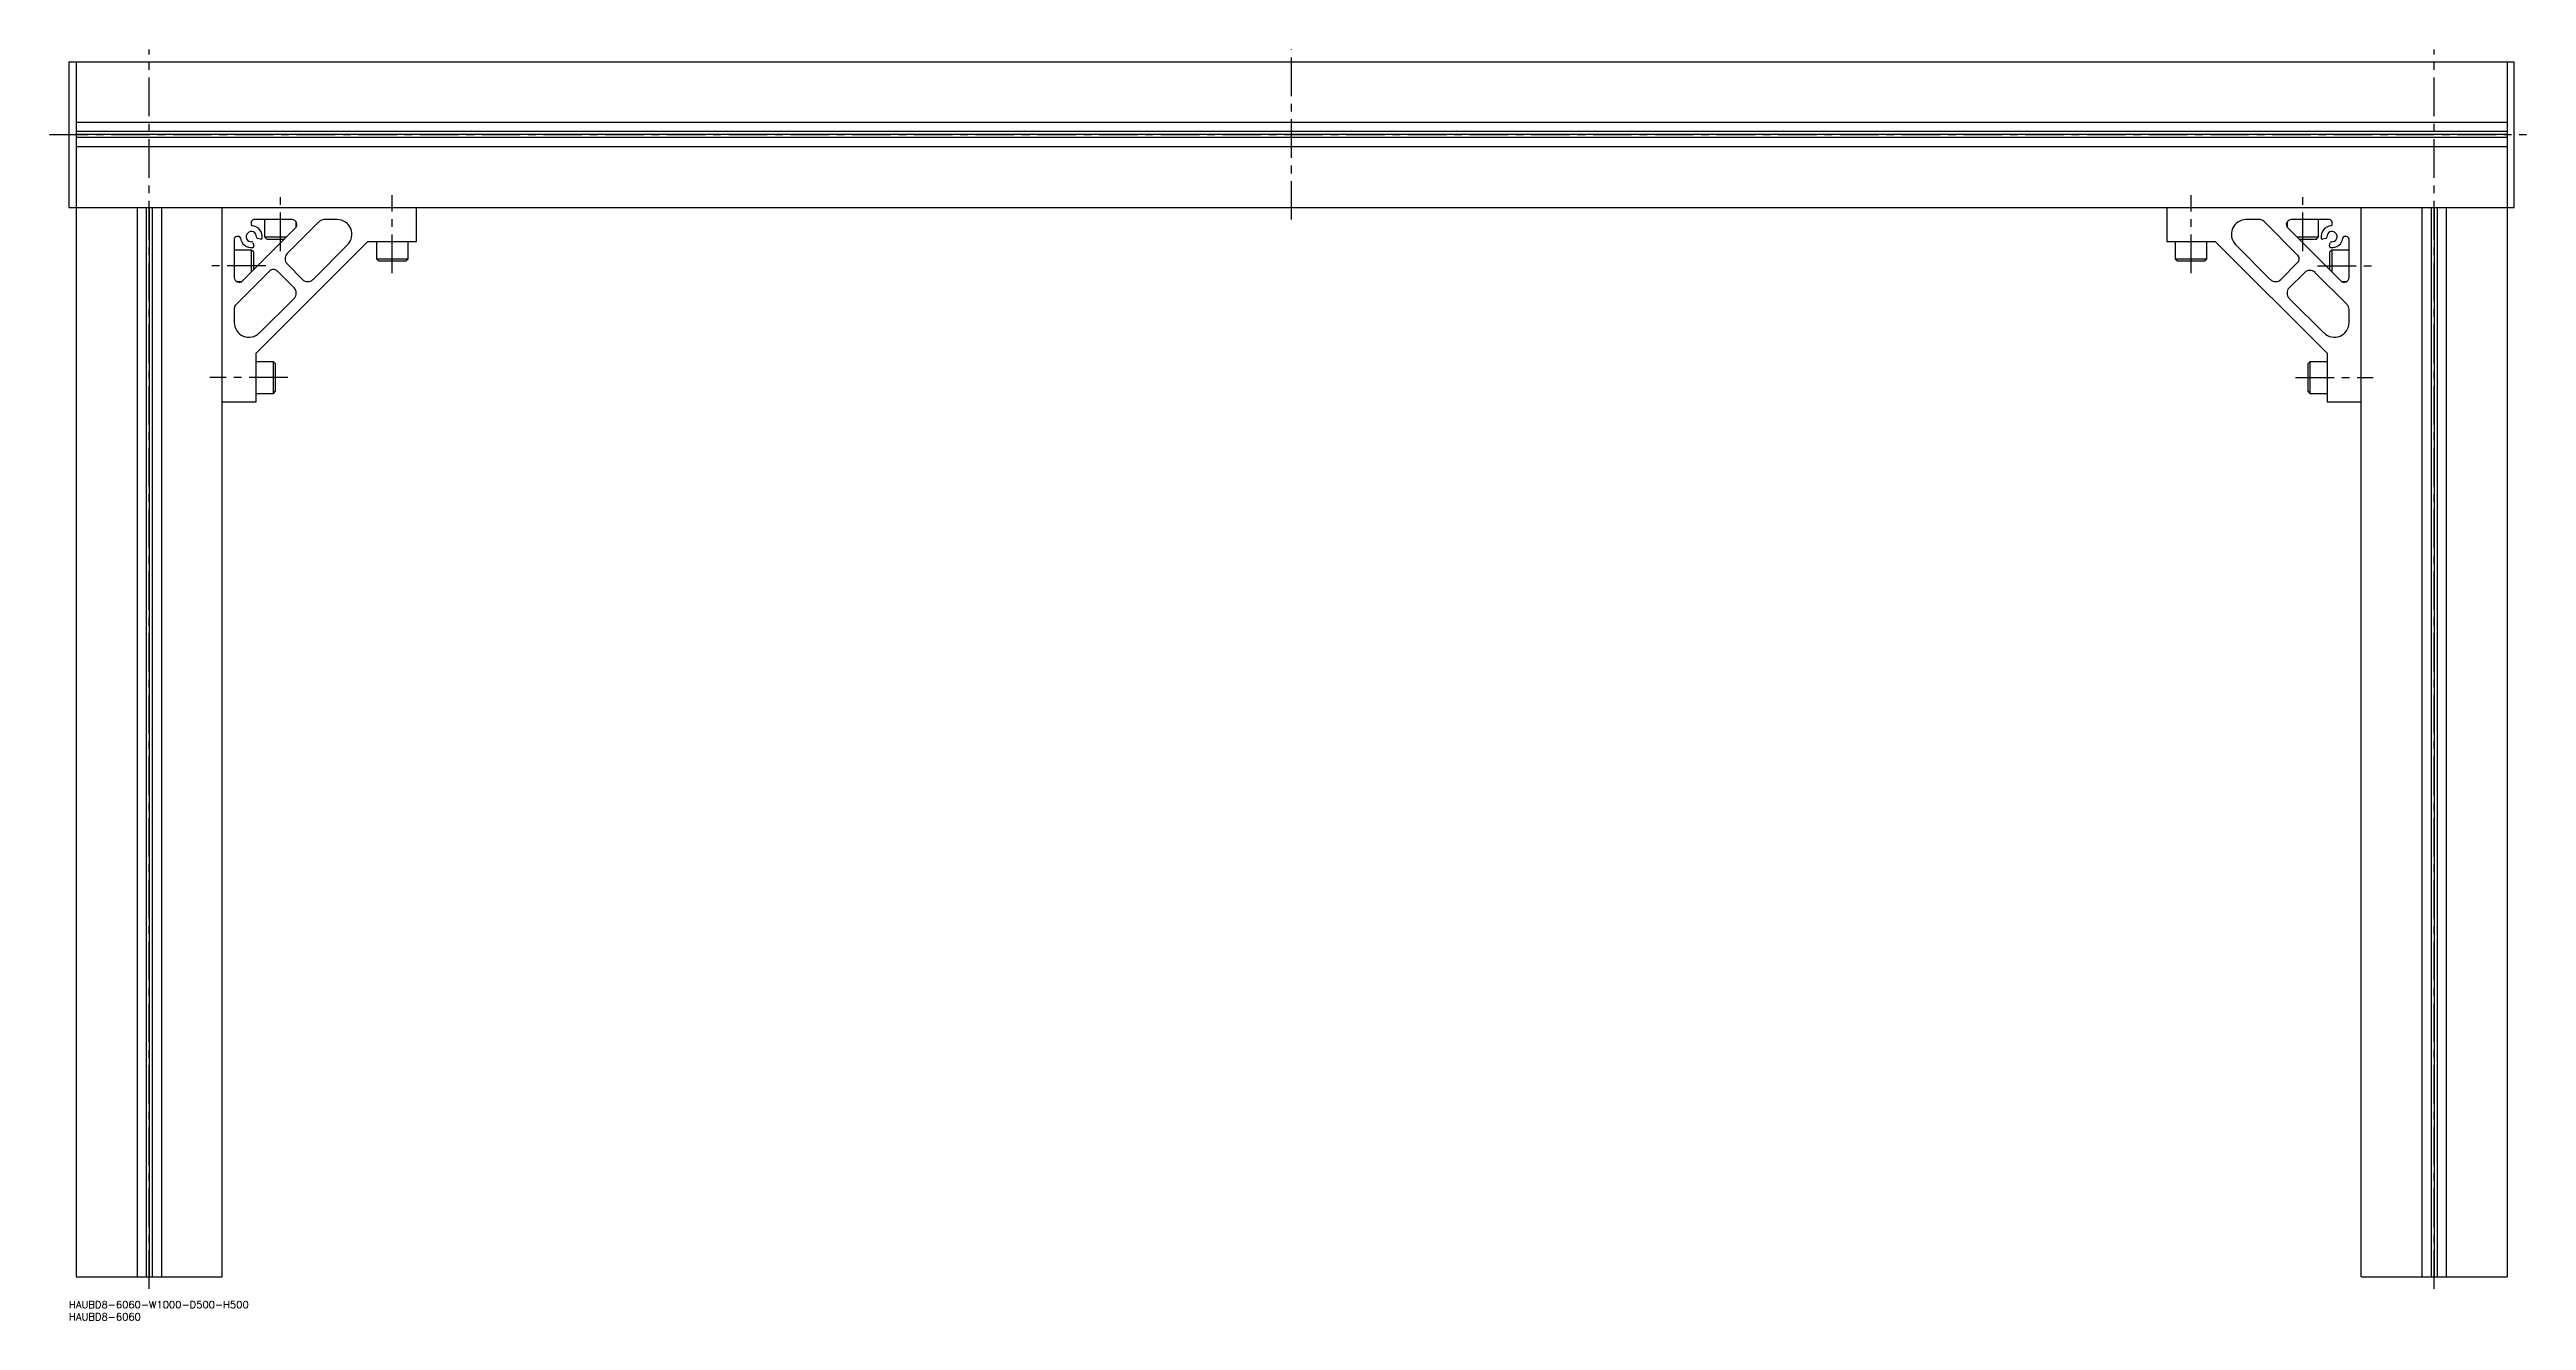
# Model space of a CAD drawing. Extents: x -8 to 1691, y -8 to 1075.
# Drawn here: x -8 to 1011, y -8 to 515 of the extents above; entities that cross this region are included whole.
import ezdxf

# ---------------------------------------------------------------- set-up
doc = ezdxf.new("R2010")
doc.units = 0
doc.header["$LTSCALE"] = 0.5
doc.linetypes.add('CENTER', pattern=[50.8, 31.75, -6.35, 6.35, -6.35])
for name, color, linetype in [('MSM_CENTER', 1, 'CENTER'), ('MSM_CONTINUOUS', 7, 'CONTINUOUS'), ('MSM_PART_NUMBER', 7, 'CONTINUOUS')]:
    doc.layers.add(name, color=color, linetype=linetype)
doc.styles.get("Standard").update_dxf_attribs({"font": 'txt.shx', "height": 3, "bigfont": 'bigfont.shx'})

# ---------------------------------------------------------------- blocks, each defined once
blk = doc.blocks.new('*U8')
at = {"layer": 'MSM_PART_NUMBER'}
blk.add_text('HAUBD8-6060-W1000-D500-H500', height=3, dxfattribs=at).set_placement((0, -3))
blk = doc.blocks.new('*U9')
at = {"layer": 'MSM_PART_NUMBER'}
blk.add_text('HAUBD8-6060', height=3, dxfattribs=at).set_placement((0, -8))

msp = doc.modelspace()

# ---------------------------------------------------------------- linework, layer by layer
at = {"layer": 'MSM_CENTER'}
for p, q in [((33, 5), (33, 515)), ((503, 445), (503, 515)), ((973, 5), (973, 515)), ((-8, 480), (1011, 480)), ((87, 432), (87, 455)), ((133, 423), (133, 455)), ((873, 423), (873, 455)), ((919, 432), (919, 455)), ((81, 426), (58, 426)), ((925, 426), (948, 426)), ((90, 380), (58, 380)), ((916, 380), (948, 380))]:
    msp.add_line(p, q, dxfattribs=at)
at = {"layer": 'MSM_CONTINUOUS'}
for p, q in [((0, 510), (1006, 510)), ((0, 510), (0, 450)), ((3, 510), (3, 10)), ((1003, 510), (1003, 10)), ((1006, 450), (1006, 510)), ((1003, 485), (3, 485)), ((1003, 481.2), (3, 481.2)), ((1003, 480), (3, 480)), ((1003, 478.8), (3, 478.8)), ((1003, 475), (3, 475)), ((0, 450), (1006, 450)), ((28, 450), (28, 10)), ((31.8, 450), (31.8, 10)), ((33, 450), (33, 10)), ((34.2, 450), (34.2, 10)), ((38, 450), (38, 10)), ((63, 10), (63, 450)), ((143, 436), (143, 450)), ((863, 450), (863, 436)), ((943, 10), (943, 450)), ((968, 450), (968, 10)), ((971.8, 450), (971.8, 10)), ((973, 450), (973, 10)), ((974.2, 450), (974.2, 10)), ((978, 450), (978, 10)), ((71.4, 419.8), (93.2, 441.6)), ((75, 444), (75, 443)), ((91.8, 445), (76, 445)), ((80.5, 445), (80.5, 437.9)), ((102.8, 444.1), (89.7, 431)), ((93.5, 441.9), (93.5, 444.1)), ((110.4, 445), (105, 445)), ((901.5, 445), (895.6, 445)), ((917, 430.3), (902.9, 444.4)), ((912.5, 444.1), (912.5, 441.9)), ((912.8, 441.6), (934.6, 419.8)), ((930, 445), (914.2, 445)), ((925.5, 437.9), (925.5, 445)), ((931, 443), (931, 444)), ((68, 437), (68, 421.2)), ((75.1, 432.5), (68, 432.5)), ((70, 438), (69, 438)), ((76, 431.6), (75.1, 432.5)), ((75.1, 423.5), (75.1, 432.5)), ((75.7, 435.5), (76, 434.2)), ((76, 424.3), (76, 431.6)), ((77, 390), (123, 436)), ((78.8, 437), (77.5, 437.3)), ((80.5, 437.9), (81.4, 437)), ((80.5, 437.9), (89.5, 437.9)), ((81.4, 437), (88.7, 437)), ((100.4, 420.4), (114.7, 434.8)), ((123, 436), (143, 436)), ((126.5, 436), (126.5, 428.9)), ((126.5, 428.9), (127.4, 428)), ((126.5, 428.9), (139.5, 428.9)), ((127.4, 428), (138.6, 428)), ((138.6, 428), (139.5, 428.9)), ((139.5, 428.9), (139.5, 436)), ((863, 436), (883, 436)), ((866.5, 436), (866.5, 428.9)), ((866.5, 428.9), (867.4, 428)), ((866.5, 428.9), (879.5, 428.9)), ((867.4, 428), (878.6, 428)), ((878.6, 428), (879.5, 428.9)), ((879.5, 428.9), (879.5, 436)), ((883, 436), (929, 390)), ((891.3, 434.8), (905.6, 420.4)), ((916.5, 437.9), (925.5, 437.9)), ((917.3, 437), (924.6, 437)), ((924.6, 437), (925.5, 437.9)), ((928.5, 437.3), (927.2, 437)), ((930, 434.2), (930.3, 435.5)), ((930.9, 432.5), (930, 431.6)), ((930, 431.6), (930, 424.3)), ((938, 432.5), (930.9, 432.5)), ((930.9, 432.5), (930.9, 423.5)), ((937, 438), (936, 438)), ((938, 421.2), (938, 437)), ((82.7, 424), (68.6, 409.9)), ((68.9, 419.5), (71.1, 419.5)), ((92.6, 416.9), (85.5, 424)), ((89.7, 426.8), (96.1, 420.4)), ((909.9, 420.4), (917, 427.5)), ((919.8, 423.3), (913.4, 416.9)), ((937.1, 410.2), (924, 423.3)), ((934.9, 419.5), (937.1, 419.5)), ((68, 408.5), (68, 402.6)), ((78.2, 398.3), (92.6, 412.6)), ((913.4, 412.6), (927.8, 398.3)), ((938, 402.6), (938, 408)), ((77, 370), (77, 390)), ((929, 390), (929, 370)), ((84.1, 386.5), (77, 386.5)), ((85, 385.6), (84.1, 386.5)), ((84.1, 373.5), (84.1, 386.5)), ((85, 374.4), (85, 385.6)), ((921.9, 386.5), (921, 385.6)), ((921, 385.6), (921, 374.4)), ((929, 386.5), (921.9, 386.5)), ((921.9, 386.5), (921.9, 373.5)), ((63, 370), (77, 370)), ((77, 373.5), (84.1, 373.5)), ((84.1, 373.5), (85, 374.4)), ((921, 374.4), (921.9, 373.5)), ((921.9, 373.5), (929, 373.5)), ((929, 370), (943, 370)), ((3, 10), (63, 10)), ((943, 10), (1003, 10))]:
    msp.add_line(p, q, dxfattribs=at)
for centre, radius, start, end in [((75, 438), 2.1, 356.087, 273.9131), ((76, 444), 1, 90, 180), ((75.5, 443), 0.5, 180, 264.2608), ((75, 438), 4.5, 352.181, 84.2608), ((91.8, 443), 2, 315, 90), ((105, 442), 3, 90, 135), ((110.4, 439), 6, 315, 90), ((895.6, 439), 6, 90, 225), ((901.5, 443), 2, 45, 90), ((914.2, 443), 2, 90, 225), ((931, 438), 4.5, 95.7392, 187.8202), ((931, 438), 2.1, 266.087, 183.9131), ((930, 444), 1, 0, 90), ((930.5, 443), 0.5, 275.7392, 0), ((69, 437), 1, 90, 180), ((70, 437.5), 0.5, 5.7392, 90), ((75, 438), 4.5, 185.7392, 277.8202), ((75.2, 435.4), 0.5, 15.0017, 93.9131), ((75.5, 434), 0.5, 277.8202, 15.0017), ((77.6, 437.8), 0.5, 176.0869, 255.0017), ((79, 437.5), 0.5, 255.0017, 352.181), ((91.9, 428.9), 3, 135, 224.9997), ((915.5, 428.9), 2, 314.9997, 45), ((927, 437.5), 0.5, 187.8202, 285.0017), ((928.4, 437.8), 0.5, 285.0017, 3.9131), ((930.5, 434), 0.5, 165.0017, 262.181), ((930.8, 435.4), 0.5, 86.0869, 165.0017), ((931, 438), 4.5, 262.181, 354.2608), ((936, 437.5), 0.5, 90, 174.2608), ((937, 437), 1, 0, 90), ((70, 421.2), 2, 180, 315), ((84.1, 422.5), 2, 44.9997, 135), ((98.2, 422.5), 3, 224.9997, 315), ((907.8, 422.5), 3, 225, 314.9997), ((921.9, 421.1), 3, 45, 134.9997), ((936, 421.2), 2, 225, 0), ((70, 408.5), 2, 135, 180), ((90.5, 414.8), 3, 315, 44.9997), ((915.5, 414.8), 3, 134.9997, 225), ((935, 408), 3, 0, 45), ((74, 402.6), 6, 180, 315), ((932, 402.6), 6, 225, 0)]:
    msp.add_arc(centre, radius, start, end, dxfattribs=at)

# ---------------------------------------------------------------- block references
for name in ['*U8', '*U9']:
    msp.add_blockref(name, (0, 0), dxfattribs=at)

doc.saveas('drawing.dxf')
